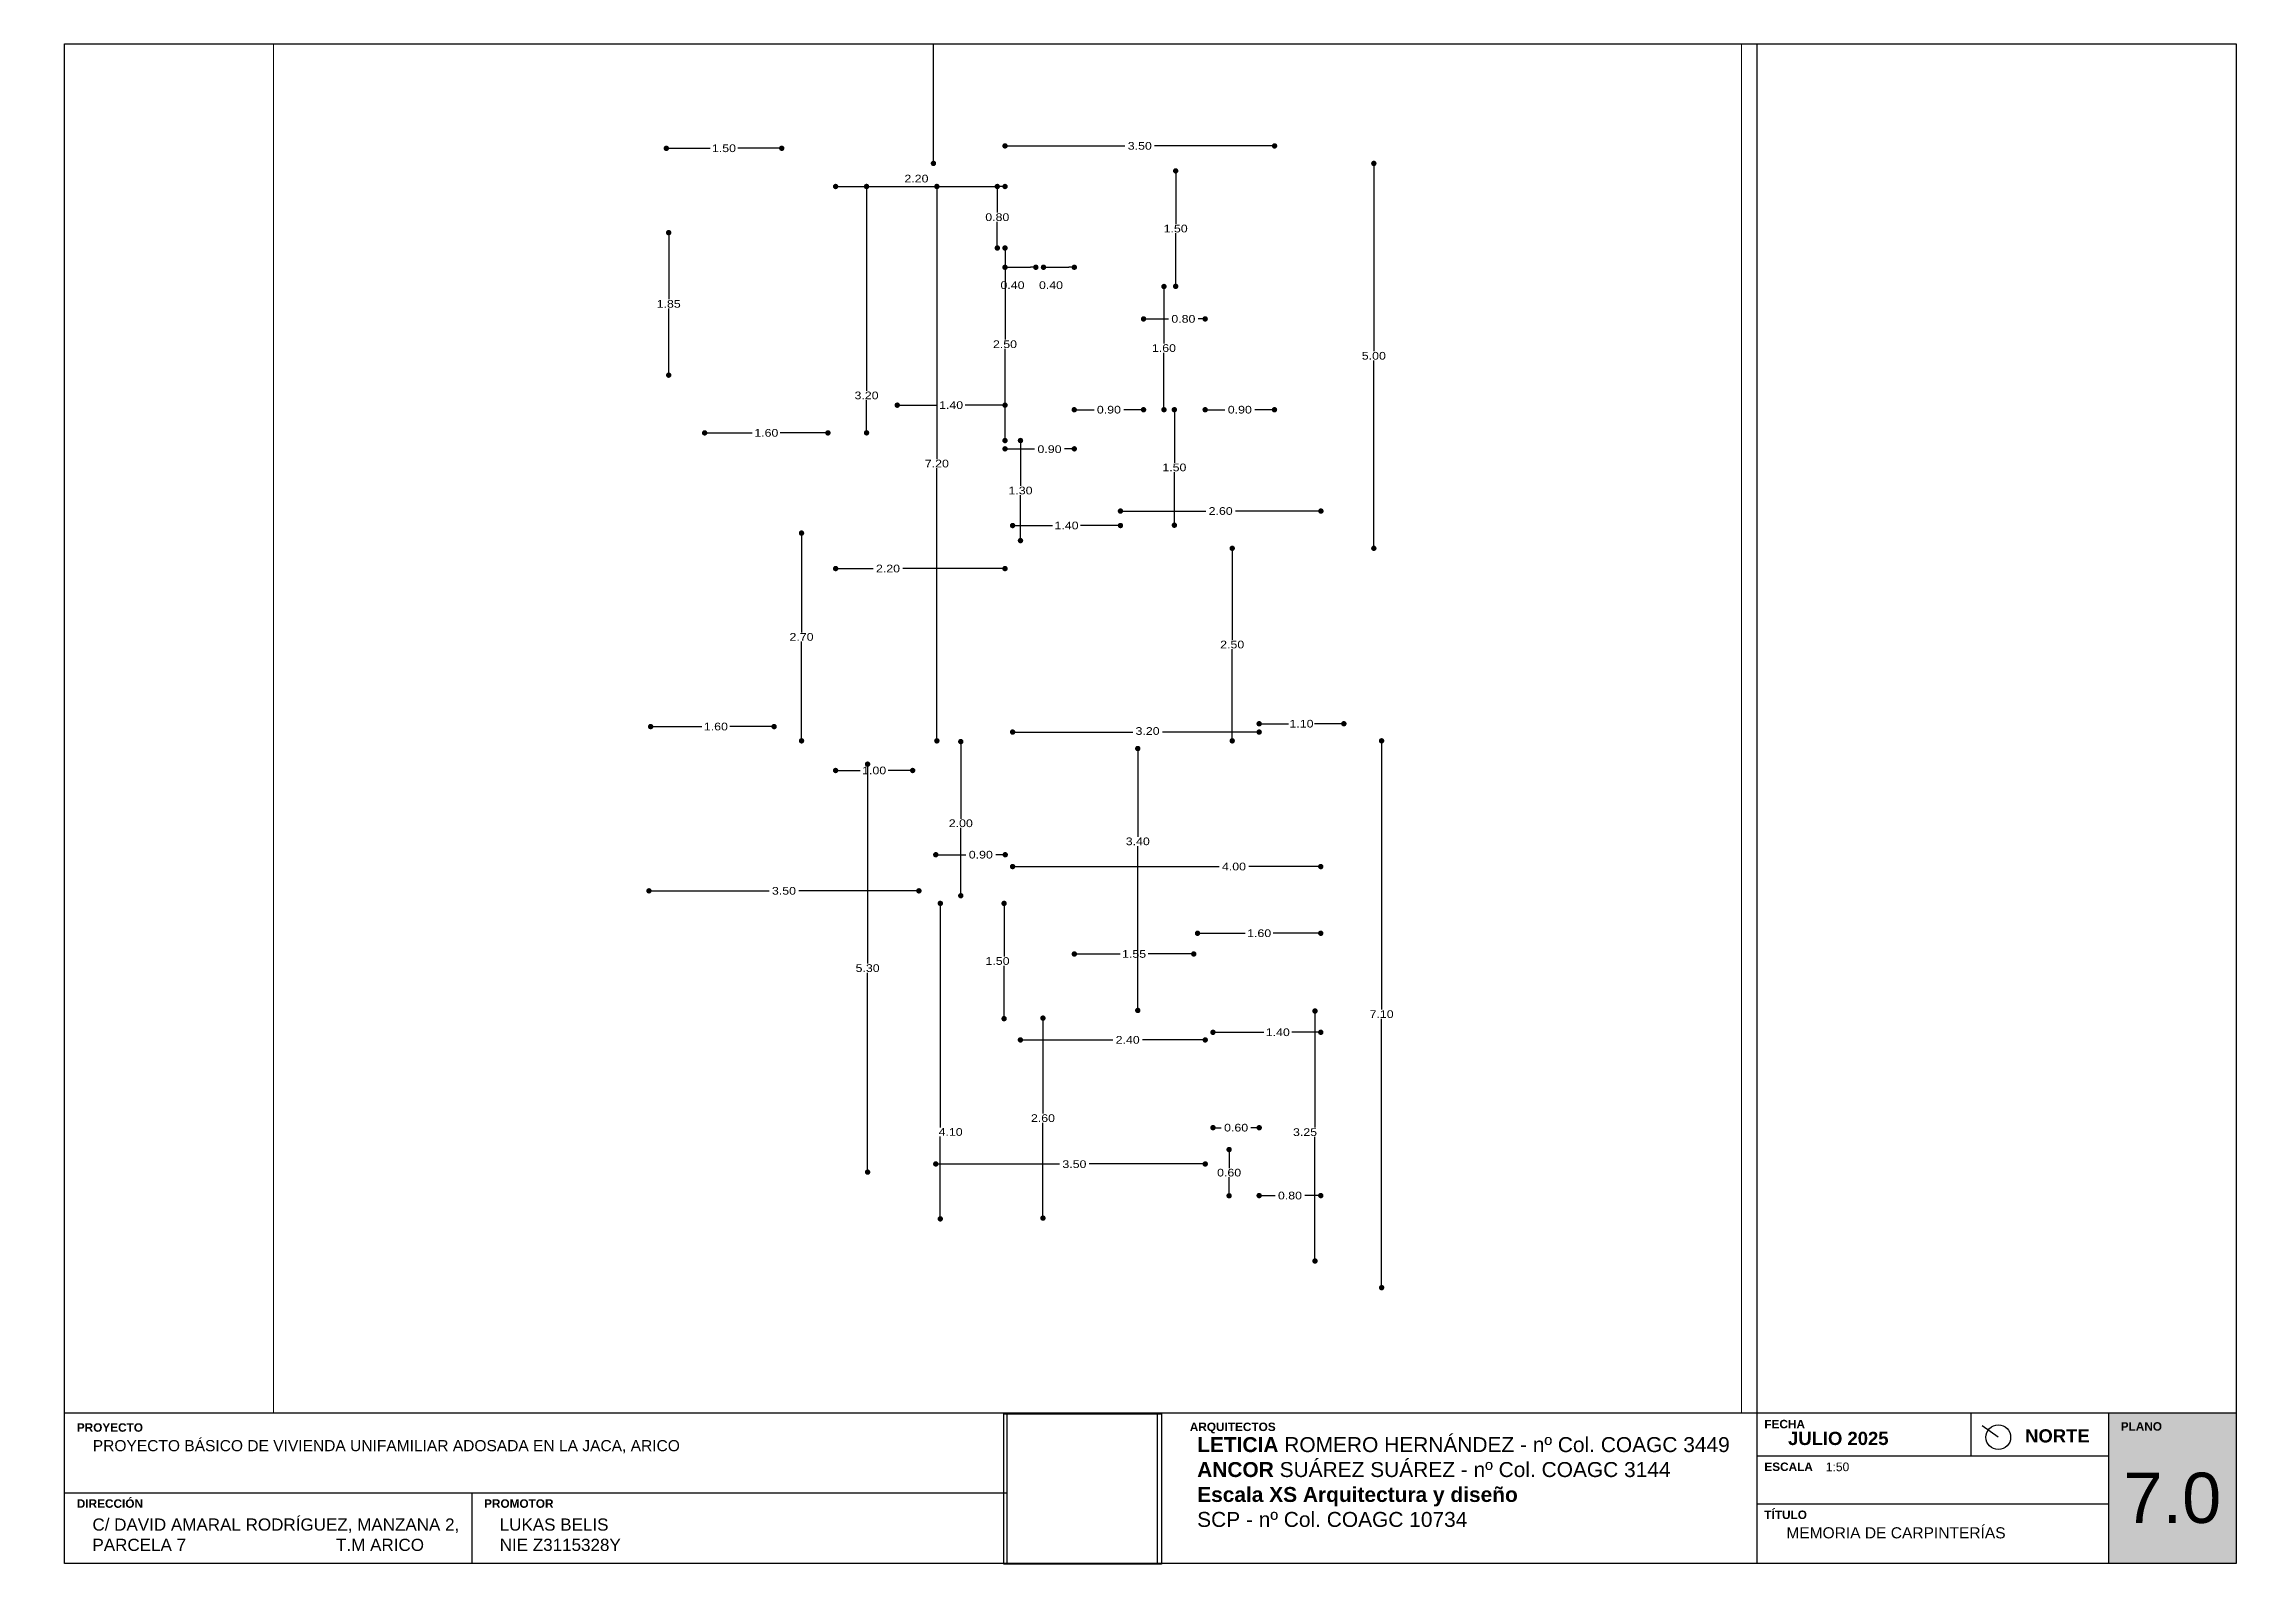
# Paper-space layout 'MC1' of a CAD drawing. Header units: metres, sheet in millimetres. Extents: x 0 to 414, y 1 to 291.
# The model-space entities are those that its viewports show. They can reach past a viewport. Long polylines and large blocks are cut down to what shows.
import ezdxf
from ezdxf.enums import TextEntityAlignment as Align

# ---------------------------------------------------------------- set-up
doc = ezdxf.new("R2010")
doc.units = ezdxf.units.M
doc.linetypes.add('CONTINUA', pattern=[0])
for name, color, linetype in [('01Cotas 1', 220, 'Continuous'), ('01Texto 1', 220, 'Continuous'), ('04Presentacion', 7, 'Continuous'), ('04Ventana Presentación', 250, 'Continuous')]:
    doc.layers.add(name, color=color, linetype=linetype)
for name, color, linetype, true_color in [('04Ventanas presentación', 7, 'Continuous', 0xffffff), ('PDF2_Rellenos sólidos', 7, 'Continuous', 0xffffff), ('PDF_Rellenos sólidos', 7, 'Continuous', 0xffffff)]:
    doc.layers.add(name, color=color, linetype=linetype, true_color=true_color)
doc.styles.add('ARIAL', font='arial.ttf')
doc.styles.add('BankGothic', font='bgothl.ttf')
doc.styles.add('FUTURA', font='', dxfattribs={"width": 1.2})
doc.styles.get('FUTURA').set_extended_font_data('Futura Bk BT')
doc.dimstyles.new('50', dxfattribs={"dimscale": 0, "dimtxt": 0.1, "dimasz": 0.07, "dimexe": 0.2, "dimexo": 0.2, "dimgap": 0.01, "dimtad": 0, "dimtih": 1, "dimtoh": 1, "dimzin": 0, "dimdsep": 46, "dimtxsty": 'FUTURA', "dimblk": 'DOT', "dimcen": 0.1, "dimse1": 1, "dimse2": 1, "dimazin": 0, "dimtfac": 1, "dimtmove": 2, "dimatfit": 2, "dimldrblk": 'DOT', "dimfxl": 1, "dimtolj": 1, "dimarcsym": 0})
picture_1 = doc.add_image_def('image1.png', size_in_pixel=(401, 382))

psp = doc.layouts.new('MC1')

msp = doc.modelspace()

# ---------------------------------------------------------------- blocks, each defined once
blk = doc.blocks.new('_caratula hostel')
at = {"layer": '04Presentacion', "ltscale": 0.1}
h = blk.add_hatch(color=252, dxfattribs=at)
h.dxf.hatch_style = 1
h.paths.add_polyline_path([(414.17, 32.6), (390.08, 32.6), (390.08, 4.21), (414.17, 4.21)])
for p, q in [((182.17, 4.21), (182.17, 32.6)), ((210.56, 4.21), (210.56, 32.6)), ((323.76, 4.21), (323.76, 32.6)), ((414.17, 27.15), (414.17, 27.15)), ((323.76, 15.47), (390.08, 15.47))]:
    blk.add_line(p, q, dxfattribs=at)
at = {"layer": '04Presentacion', "linetype": 'Continuous'}
blk.add_lwpolyline([(4.2, 4.21), (4.2, 291.17), (414.17, 291.17), (414.17, 4.21)], close=True, dxfattribs=at)
at = {"layer": '04Presentacion', "ltscale": 0.1}
for points in [[(414.17, 32.6), (4.2, 32.6)], [(364.07, 32.6), (364.07, 24.54)], [(390.08, 32.6), (390.08, 4.21)], [(323.76, 24.54), (390.08, 24.54)], [(4.2, 17.59), (182.17, 17.59)], [(81.09, 17.59), (81.09, 4.21)]]:
    blk.add_lwpolyline(points, dxfattribs=at)
at = {"layer": '04Presentacion', "attachment_point": 1, "style": 'BankGothic'}
for s, insert, char_height, width in [('{\\fArial|b1|i0|c0|p34;\\C8;PROYECTO}', (6.5, 30.7), 1.5945, 92.2528), ('{\\fArial|b1|i0|c0|p34;\\C8;ARQUITECTOS}', (216.63, 30.83), 1.5945, 92.2528), ('{\\fArial|b1|i0|c0|p34;\\C8;FECHA}', (325.1, 31.35), 1.5945, 92.2528), ('{\\fArial|b1|i0|c0|p34;JULIO 2025}', (329.58, 29.09), 2.4914, 155.1989), ('{\\fArial|b1|i0|c0|p34;NORTE}', (374.33, 29.57), 2.4914, 155.1989), ('{\\fArial|b1|i0|c0|p34;\\C8;PLANO}', (392.38, 30.91), 1.5945, 92.2528), ('{\\fArial|b0|i0|c0|p34;PROYECTO BÁSICO DE VIVIENDA UNIFAMILIAR ADOSADA EN LA JACA, ARICO}', (9.52, 27.53), 2.1, 171.1158), ('{\\fArial|b1|i0|c0|p34;LETICIA\\fArial|b0|i0|c0|p34; ROMERO HERNÁNDEZ - nº Col. COAGC 3449\\fArial|b1|i0|c0|p34;\\PANCOR\\fArial|b0|i0|c0|p34; SUÁREZ SUÁREZ - nº Col. COAGC 3144\\P\\fArial|b1|i0|c0|p34;Escala XS Arquitectura y diseño\\fArial|b0|i0|c0|p34; \\PSCP - nº Col. COAGC 10734}', (218.02, 28.09), 2.82508, 102.7774), ('{\\fArial|b1|i0|c0|p34;\\C8;ESCALA}', (325.1, 23.29), 1.5945, 92.2528), ('{\\fArial|b1|i0|c0|p34;\\C8;DIRECCIÓN}', (6.5, 16.34), 1.5945, 92.2528), ('{\\fArial|b0|i0|c0|p34;C/ DAVID AMARAL RODRÍGUEZ, MANZANA 2, PARCELA 7^I^I^I^IT.M ARICO}', (9.45, 12.73), 2.3, 72.0333), ('{\\fArial|b1|i0|c0|p34;\\C8;PROMOTOR}', (83.39, 16.34), 1.5945, 92.2528), ('{\\fArial|b0|i0|c0|p34;LUKAS BELIS\\PNIE Z3115328Y}', (86.34, 12.73), 2.3, 72.0333), ('{\\fArial|b1|i0|c0|p34;\\C8;TÍTULO}', (325.1, 14.22), 1.5945, 92.2528)]:
    blk.add_mtext(s, dxfattribs=dict(at, insert=insert, char_height=char_height, width=width))
at = {"layer": '04Presentacion', "color": 252, "true_color": 0x939598, "style": 'ARIAL'}
blk.add_attdef('ESCALA', (336.7, 21.66), '', height=1.63, dxfattribs=at)
at = {"layer": '04Presentacion', "style": 'ARIAL'}
blk.add_attdef('LAMINA', text='', height=9.5, dxfattribs=at).set_placement((402.13, 11.88), align=Align.CENTER)
for tag, p in [('PLANTA', (329.25, 8.97)), ('PLANO', (329.27, 5.73))]:
    blk.add_attdef(tag, p, '', height=2.1, dxfattribs=at)
at = {"layer": '04Presentacion', "color": 7, "true_color": 0xffffff}
image = blk.add_image(picture_1, insert=(181.49, 4.09), size_in_units=(29.8, 28.39), dxfattribs=at)
image.dxf.flags = 7
blk = doc.blocks.new('_DOT')
at = {"color": 0, "linetype": 'ByBlock'}
blk.add_line((-0.5, 0), (-1, 0), dxfattribs=at)
at = {"color": 0, "linetype": 'ByBlock', "const_width": 0.5}
blk.add_lwpolyline([(-0.25, 0, 1), (0.25, 0, 1)], format="xyb", close=True, dxfattribs=at)
blk = doc.blocks.new('*D419')
at = {"layer": '01Cotas 1', "color": 0, "lineweight": -2, "transparency": 16777216}
for p, q in [((67.422, 56.545), (67.971, 56.545)), ((68.883, 56.545), (68.334, 56.545))]:
    blk.add_line(p, q, dxfattribs=at)
at = {"layer": 'DEFPOINTS', "color": 0, "transparency": 16777216}
for p in [(67.352, 56.545), (67.352, 56.324), (68.953, 56.146)]:
    blk.add_point(p, dxfattribs=at)
at = {"layer": '01Cotas 1', "color": 0, "lineweight": -2, "transparency": 16777216, "xscale": 0.07, "yscale": 0.07, "zscale": 0.07, "rotation": 180}
blk.add_blockref('_DOT', (67.352, 56.545), dxfattribs=at)
at = {"layer": '01Cotas 1', "color": 0, "lineweight": -2, "transparency": 16777216, "xscale": 0.07, "yscale": 0.07, "zscale": 0.07}
blk.add_blockref('_DOT', (68.953, 56.545), dxfattribs=at)
at = {"layer": '01Cotas 1', "color": 0, "transparency": 16777216, "insert": (68.153, 56.545), "char_height": 0.1, "attachment_point": 5, "style": 'FUTURA'}
blk.add_mtext('\\A1;1.60', dxfattribs=at)
blk = doc.blocks.new('*D420')
at = {"layer": '01Cotas 1', "color": 0, "lineweight": -2, "transparency": 16777216}
for p, q in [((71.421, 55.342), (71.87, 55.342)), ((72.681, 55.342), (72.232, 55.342))]:
    blk.add_line(p, q, dxfattribs=at)
at = {"layer": 'DEFPOINTS', "color": 0, "transparency": 16777216}
for p in [(72.751, 55.342), (71.351, 55.146), (72.751, 55.146)]:
    blk.add_point(p, dxfattribs=at)
at = {"layer": '01Cotas 1', "color": 0, "lineweight": -2, "transparency": 16777216, "xscale": 0.07, "yscale": 0.07, "zscale": 0.07, "rotation": 180}
blk.add_blockref('_DOT', (71.351, 55.342), dxfattribs=at)
at = {"layer": '01Cotas 1', "color": 0, "lineweight": -2, "transparency": 16777216, "xscale": 0.07, "yscale": 0.07, "zscale": 0.07}
blk.add_blockref('_DOT', (72.751, 55.342), dxfattribs=at)
at = {"layer": '01Cotas 1', "color": 0, "transparency": 16777216, "insert": (72.051, 55.342), "char_height": 0.1, "attachment_point": 5, "style": 'FUTURA'}
blk.add_mtext('\\A1;1.40', dxfattribs=at)
blk = doc.blocks.new('*D421')
at = {"layer": '01Cotas 1', "color": 0, "lineweight": -2, "transparency": 16777216}
for p, q in [((72.821, 55.53), (73.86, 55.53)), ((75.284, 55.53), (74.245, 55.53))]:
    blk.add_line(p, q, dxfattribs=at)
at = {"layer": 'DEFPOINTS', "color": 0, "transparency": 16777216}
for p in [(72.751, 55.53), (75.354, 55.346), (72.751, 55.146)]:
    blk.add_point(p, dxfattribs=at)
at = {"layer": '01Cotas 1', "color": 0, "lineweight": -2, "transparency": 16777216, "xscale": 0.07, "yscale": 0.07, "zscale": 0.07, "rotation": 180}
blk.add_blockref('_DOT', (72.751, 55.53), dxfattribs=at)
at = {"layer": '01Cotas 1', "color": 0, "lineweight": -2, "transparency": 16777216, "xscale": 0.07, "yscale": 0.07, "zscale": 0.07}
blk.add_blockref('_DOT', (75.354, 55.53), dxfattribs=at)
at = {"layer": '01Cotas 1', "color": 0, "transparency": 16777216, "insert": (74.052, 55.53), "char_height": 0.1, "attachment_point": 5, "style": 'FUTURA'}
blk.add_mtext('\\A1;2.60', dxfattribs=at)
blk = doc.blocks.new('*D422')
at = {"layer": '01Cotas 1', "color": 0, "lineweight": -2, "transparency": 16777216}
for p, q in [((71.322, 60.272), (72.809, 60.272)), ((74.682, 60.272), (73.195, 60.272))]:
    blk.add_line(p, q, dxfattribs=at)
at = {"layer": 'DEFPOINTS', "color": 0, "transparency": 16777216}
for p in [(74.752, 60.272), (71.252, 60.045), (74.752, 60.046)]:
    blk.add_point(p, dxfattribs=at)
at = {"layer": '01Cotas 1', "color": 0, "lineweight": -2, "transparency": 16777216, "xscale": 0.07, "yscale": 0.07, "zscale": 0.07, "rotation": 180}
blk.add_blockref('_DOT', (71.252, 60.272), dxfattribs=at)
at = {"layer": '01Cotas 1', "color": 0, "lineweight": -2, "transparency": 16777216, "xscale": 0.07, "yscale": 0.07, "zscale": 0.07}
blk.add_blockref('_DOT', (74.752, 60.272), dxfattribs=at)
at = {"layer": '01Cotas 1', "color": 0, "transparency": 16777216, "insert": (73.002, 60.272), "char_height": 0.1, "attachment_point": 5, "style": 'FUTURA'}
blk.add_mtext('\\A1;3.50', dxfattribs=at)
blk = doc.blocks.new('*D423')
at = {"layer": '01Cotas 1', "color": 0, "lineweight": -2, "transparency": 16777216}
blk.add_line((69.123, 59.745), (71.182, 59.745), dxfattribs=at)
at = {"layer": 'DEFPOINTS', "color": 0, "transparency": 16777216}
for p in [(69.053, 59.745), (71.252, 59.745), (71.252, 59.745)]:
    blk.add_point(p, dxfattribs=at)
at = {"layer": '01Cotas 1', "color": 0, "lineweight": -2, "transparency": 16777216, "xscale": 0.07, "yscale": 0.07, "zscale": 0.07, "rotation": 180}
blk.add_blockref('_DOT', (69.053, 59.745), dxfattribs=at)
at = {"layer": '01Cotas 1', "color": 0, "lineweight": -2, "transparency": 16777216, "xscale": 0.07, "yscale": 0.07, "zscale": 0.07}
blk.add_blockref('_DOT', (71.252, 59.745), dxfattribs=at)
at = {"layer": '01Cotas 1', "color": 0, "transparency": 16777216, "insert": (70.102, 59.847), "char_height": 0.1, "attachment_point": 5, "style": 'FUTURA'}
blk.add_mtext('\\A1;2.20', dxfattribs=at)
blk = doc.blocks.new('*D424')
at = {"layer": '01Cotas 1', "color": 0, "lineweight": -2, "transparency": 16777216}
for p, q in [((66.924, 60.241), (67.422, 60.241)), ((68.283, 60.241), (67.785, 60.241))]:
    blk.add_line(p, q, dxfattribs=at)
at = {"layer": 'DEFPOINTS', "color": 0, "transparency": 16777216}
for p in [(68.353, 60.241), (68.353, 60.138), (66.854, 60.046)]:
    blk.add_point(p, dxfattribs=at)
at = {"layer": '01Cotas 1', "color": 0, "lineweight": -2, "transparency": 16777216, "xscale": 0.07, "yscale": 0.07, "zscale": 0.07, "rotation": 180}
blk.add_blockref('_DOT', (66.854, 60.241), dxfattribs=at)
at = {"layer": '01Cotas 1', "color": 0, "lineweight": -2, "transparency": 16777216, "xscale": 0.07, "yscale": 0.07, "zscale": 0.07}
blk.add_blockref('_DOT', (68.353, 60.241), dxfattribs=at)
at = {"layer": '01Cotas 1', "color": 0, "transparency": 16777216, "insert": (67.603, 60.241), "char_height": 0.1, "attachment_point": 5, "style": 'FUTURA'}
blk.add_mtext('\\A1;1.50', dxfattribs=at)
blk = doc.blocks.new('*D425')
at = {"layer": '01Cotas 1', "color": 0, "lineweight": -2, "transparency": 16777216}
for p, q in [((73.921, 56.846), (74.108, 56.846)), ((74.681, 56.846), (74.494, 56.846))]:
    blk.add_line(p, q, dxfattribs=at)
at = {"layer": 'DEFPOINTS', "color": 0, "transparency": 16777216}
for p in [(73.851, 56.846), (74.751, 56.846), (74.751, 56.741)]:
    blk.add_point(p, dxfattribs=at)
at = {"layer": '01Cotas 1', "color": 0, "lineweight": -2, "transparency": 16777216, "xscale": 0.07, "yscale": 0.07, "zscale": 0.07, "rotation": 180}
blk.add_blockref('_DOT', (73.851, 56.846), dxfattribs=at)
at = {"layer": '01Cotas 1', "color": 0, "lineweight": -2, "transparency": 16777216, "xscale": 0.07, "yscale": 0.07, "zscale": 0.07}
blk.add_blockref('_DOT', (74.751, 56.846), dxfattribs=at)
at = {"layer": '01Cotas 1', "color": 0, "transparency": 16777216, "insert": (74.301, 56.846), "char_height": 0.1, "attachment_point": 5, "style": 'FUTURA'}
blk.add_mtext('\\A1;0.90', dxfattribs=at)
blk = doc.blocks.new('*D426')
at = {"layer": '01Cotas 1', "color": 0, "lineweight": -2, "transparency": 16777216}
for p, q in [((71.453, 56.376), (71.453, 55.856)), ((71.453, 55.216), (71.453, 55.736))]:
    blk.add_line(p, q, dxfattribs=at)
at = {"layer": 'DEFPOINTS', "color": 0, "transparency": 16777216}
for p in [(71.552, 56.446), (71.453, 55.146), (71.453, 55.146)]:
    blk.add_point(p, dxfattribs=at)
at = {"layer": '01Cotas 1', "color": 0, "lineweight": -2, "transparency": 16777216, "xscale": 0.07, "yscale": 0.07, "zscale": 0.07}
for p, rotation in [((71.453, 56.446), 90), ((71.453, 55.146), 270)]:
    blk.add_blockref('_DOT', p, dxfattribs=dict(at, rotation=rotation))
at = {"layer": '01Cotas 1', "color": 0, "transparency": 16777216, "insert": (71.453, 55.796), "char_height": 0.1, "attachment_point": 5, "style": 'FUTURA'}
blk.add_mtext('\\A1;1.30', dxfattribs=at)
blk = doc.blocks.new('*D427')
at = {"layer": '01Cotas 1', "color": 0, "lineweight": -2, "transparency": 16777216}
for p, q in [((71.252, 58.876), (71.252, 57.756)), ((71.252, 56.516), (71.252, 57.636))]:
    blk.add_line(p, q, dxfattribs=at)
at = {"layer": 'DEFPOINTS', "color": 0, "transparency": 16777216}
for p in [(71.252, 58.946), (71.252, 56.446), (71.252, 56.446)]:
    blk.add_point(p, dxfattribs=at)
at = {"layer": '01Cotas 1', "color": 0, "lineweight": -2, "transparency": 16777216, "xscale": 0.07, "yscale": 0.07, "zscale": 0.07}
for p, rotation in [((71.252, 58.946), 90), ((71.252, 56.446), 270)]:
    blk.add_blockref('_DOT', p, dxfattribs=dict(at, rotation=rotation))
at = {"layer": '01Cotas 1', "color": 0, "transparency": 16777216, "insert": (71.252, 57.696), "char_height": 0.1, "attachment_point": 5, "style": 'FUTURA'}
blk.add_mtext('\\A1;2.50', dxfattribs=at)
blk = doc.blocks.new('*D428')
at = {"layer": '01Cotas 1', "color": 0, "lineweight": -2, "transparency": 16777216}
for p, q in [((71.152, 59.675), (71.152, 59.406)), ((71.152, 59.016), (71.152, 59.286))]:
    blk.add_line(p, q, dxfattribs=at)
at = {"layer": 'DEFPOINTS', "color": 0, "transparency": 16777216}
for p in [(71.152, 59.745), (71.152, 58.946), (71.258, 58.946)]:
    blk.add_point(p, dxfattribs=at)
at = {"layer": '01Cotas 1', "color": 0, "lineweight": -2, "transparency": 16777216, "xscale": 0.07, "yscale": 0.07, "zscale": 0.07}
for p, rotation in [((71.152, 59.745), 90), ((71.152, 58.946), 270)]:
    blk.add_blockref('_DOT', p, dxfattribs=dict(at, rotation=rotation))
at = {"layer": '01Cotas 1', "color": 0, "transparency": 16777216, "insert": (71.152, 59.346), "char_height": 0.1, "attachment_point": 5, "style": 'FUTURA'}
blk.add_mtext('\\A1;0.80', dxfattribs=at)
blk = doc.blocks.new('*D429')
at = {"layer": '01Cotas 1', "color": 0, "lineweight": -2, "transparency": 16777216}
for p, q in [((71.322, 56.338), (71.637, 56.338)), ((72.082, 56.338), (72.023, 56.338))]:
    blk.add_line(p, q, dxfattribs=at)
at = {"layer": 'DEFPOINTS', "color": 0, "transparency": 16777216}
for p in [(71.252, 56.546), (72.152, 56.546), (72.152, 56.338)]:
    blk.add_point(p, dxfattribs=at)
at = {"layer": '01Cotas 1', "color": 0, "lineweight": -2, "transparency": 16777216, "xscale": 0.07, "yscale": 0.07, "zscale": 0.07, "rotation": 180}
blk.add_blockref('_DOT', (71.252, 56.338), dxfattribs=at)
at = {"layer": '01Cotas 1', "color": 0, "lineweight": -2, "transparency": 16777216, "xscale": 0.07, "yscale": 0.07, "zscale": 0.07}
blk.add_blockref('_DOT', (72.152, 56.338), dxfattribs=at)
at = {"layer": '01Cotas 1', "color": 0, "transparency": 16777216, "insert": (71.83, 56.333), "char_height": 0.1, "attachment_point": 5, "style": 'FUTURA'}
blk.add_mtext('\\A1;0.90', dxfattribs=at)
blk = doc.blocks.new('*D430')
at = {"layer": '01Cotas 1', "color": 0, "lineweight": -2, "transparency": 16777216}
for p, q in [((73.316, 58.376), (73.316, 57.706)), ((73.316, 56.916), (73.316, 57.586))]:
    blk.add_line(p, q, dxfattribs=at)
at = {"layer": 'DEFPOINTS', "color": 0, "transparency": 16777216}
for p in [(73.316, 58.446), (73.466, 58.446), (73.451, 56.846)]:
    blk.add_point(p, dxfattribs=at)
at = {"layer": '01Cotas 1', "color": 0, "lineweight": -2, "transparency": 16777216, "xscale": 0.07, "yscale": 0.07, "zscale": 0.07}
for p, rotation in [((73.316, 58.446), 90), ((73.316, 56.846), 270)]:
    blk.add_blockref('_DOT', p, dxfattribs=dict(at, rotation=rotation))
at = {"layer": '01Cotas 1', "color": 0, "transparency": 16777216, "insert": (73.316, 57.646), "char_height": 0.1, "attachment_point": 5, "style": 'FUTURA'}
blk.add_mtext('\\A1;1.60', dxfattribs=at)
blk = doc.blocks.new('*D431')
at = {"layer": '01Cotas 1', "color": 0, "lineweight": -2, "transparency": 16777216}
for p, q in [((73.121, 58.025), (73.375, 58.025)), ((73.781, 58.025), (73.761, 58.025))]:
    blk.add_line(p, q, dxfattribs=at)
at = {"layer": 'DEFPOINTS', "color": 0, "transparency": 16777216}
for p in [(73.051, 58.446), (73.851, 58.446), (73.851, 58.025)]:
    blk.add_point(p, dxfattribs=at)
at = {"layer": '01Cotas 1', "color": 0, "lineweight": -2, "transparency": 16777216, "xscale": 0.07, "yscale": 0.07, "zscale": 0.07, "rotation": 180}
blk.add_blockref('_DOT', (73.051, 58.025), dxfattribs=at)
at = {"layer": '01Cotas 1', "color": 0, "lineweight": -2, "transparency": 16777216, "xscale": 0.07, "yscale": 0.07, "zscale": 0.07}
blk.add_blockref('_DOT', (73.851, 58.025), dxfattribs=at)
at = {"layer": '01Cotas 1', "color": 0, "transparency": 16777216, "insert": (73.568, 58.025), "char_height": 0.1, "attachment_point": 5, "style": 'FUTURA'}
blk.add_mtext('\\A1;0.80', dxfattribs=at)
blk = doc.blocks.new('*D432')
at = {"layer": '01Cotas 1', "color": 0, "lineweight": -2, "transparency": 16777216}
blk.add_line((71.322, 58.696), (71.582, 58.696), dxfattribs=at)
at = {"layer": 'DEFPOINTS', "color": 0, "transparency": 16777216}
for p in [(71.252, 58.846), (71.652, 58.846), (71.652, 58.696)]:
    blk.add_point(p, dxfattribs=at)
at = {"layer": '01Cotas 1', "color": 0, "lineweight": -2, "transparency": 16777216, "xscale": 0.07, "yscale": 0.07, "zscale": 0.07, "rotation": 180}
blk.add_blockref('_DOT', (71.252, 58.696), dxfattribs=at)
at = {"layer": '01Cotas 1', "color": 0, "lineweight": -2, "transparency": 16777216, "xscale": 0.07, "yscale": 0.07, "zscale": 0.07}
blk.add_blockref('_DOT', (71.652, 58.696), dxfattribs=at)
at = {"layer": '01Cotas 1', "color": 0, "transparency": 16777216, "insert": (71.349, 58.463), "char_height": 0.1, "attachment_point": 5, "style": 'FUTURA'}
blk.add_mtext('\\A1;0.40', dxfattribs=at)
blk = doc.blocks.new('*D433')
at = {"layer": '01Cotas 1', "color": 0, "lineweight": -2, "transparency": 16777216}
for p, q in [((69.923, 56.905), (70.371, 56.905)), ((71.182, 56.905), (70.734, 56.905))]:
    blk.add_line(p, q, dxfattribs=at)
at = {"layer": 'DEFPOINTS', "color": 0, "transparency": 16777216}
for p in [(69.853, 58.145), (71.252, 58.145), (71.252, 56.905)]:
    blk.add_point(p, dxfattribs=at)
at = {"layer": '01Cotas 1', "color": 0, "lineweight": -2, "transparency": 16777216, "xscale": 0.07, "yscale": 0.07, "zscale": 0.07, "rotation": 180}
blk.add_blockref('_DOT', (69.853, 56.905), dxfattribs=at)
at = {"layer": '01Cotas 1', "color": 0, "lineweight": -2, "transparency": 16777216, "xscale": 0.07, "yscale": 0.07, "zscale": 0.07}
blk.add_blockref('_DOT', (71.252, 56.905), dxfattribs=at)
at = {"layer": '01Cotas 1', "color": 0, "transparency": 16777216, "insert": (70.552, 56.905), "char_height": 0.1, "attachment_point": 5, "style": 'FUTURA'}
blk.add_mtext('\\A1;1.40', dxfattribs=at)
blk = doc.blocks.new('*D434')
at = {"layer": '01Cotas 1', "color": 0, "lineweight": -2, "transparency": 16777216}
for p, q in [((73.468, 59.878), (73.468, 59.258)), ((73.468, 58.519), (73.468, 59.138))]:
    blk.add_line(p, q, dxfattribs=at)
at = {"layer": 'DEFPOINTS', "color": 0, "transparency": 16777216}
for p in [(73.462, 59.948), (73.468, 59.948), (73.462, 58.449)]:
    blk.add_point(p, dxfattribs=at)
at = {"layer": '01Cotas 1', "color": 0, "lineweight": -2, "transparency": 16777216, "xscale": 0.07, "yscale": 0.07, "zscale": 0.07}
for p, rotation in [((73.468, 59.948), 90), ((73.468, 58.449), 270)]:
    blk.add_blockref('_DOT', p, dxfattribs=dict(at, rotation=rotation))
at = {"layer": '01Cotas 1', "color": 0, "transparency": 16777216, "insert": (73.468, 59.198), "char_height": 0.1, "attachment_point": 5, "style": 'FUTURA'}
blk.add_mtext('\\A1;1.50', dxfattribs=at)
blk = doc.blocks.new('*D435')
at = {"layer": '01Cotas 1', "color": 0, "lineweight": -2, "transparency": 16777216}
for p, q in [((73.451, 56.776), (73.451, 56.156)), ((73.451, 55.416), (73.451, 56.036))]:
    blk.add_line(p, q, dxfattribs=at)
at = {"layer": 'DEFPOINTS', "color": 0, "transparency": 16777216}
for p in [(73.451, 56.846), (73.451, 55.346), (73.451, 55.346)]:
    blk.add_point(p, dxfattribs=at)
at = {"layer": '01Cotas 1', "color": 0, "lineweight": -2, "transparency": 16777216, "xscale": 0.07, "yscale": 0.07, "zscale": 0.07}
for p, rotation in [((73.451, 56.846), 90), ((73.451, 55.346), 270)]:
    blk.add_blockref('_DOT', p, dxfattribs=dict(at, rotation=rotation))
at = {"layer": '01Cotas 1', "color": 0, "transparency": 16777216, "insert": (73.451, 56.096), "char_height": 0.1, "attachment_point": 5, "style": 'FUTURA'}
blk.add_mtext('\\A1;1.50', dxfattribs=at)
blk = doc.blocks.new('*D436')
at = {"layer": '01Cotas 1', "color": 0, "lineweight": -2, "transparency": 16777216}
for p, q in [((69.123, 54.783), (69.54, 54.783)), ((71.182, 54.783), (69.925, 54.783))]:
    blk.add_line(p, q, dxfattribs=at)
at = {"layer": 'DEFPOINTS', "color": 0, "transparency": 16777216}
for p in [(69.053, 54.695), (71.252, 54.783), (71.252, 54.695)]:
    blk.add_point(p, dxfattribs=at)
at = {"layer": '01Cotas 1', "color": 0, "lineweight": -2, "transparency": 16777216, "xscale": 0.07, "yscale": 0.07, "zscale": 0.07, "rotation": 180}
blk.add_blockref('_DOT', (69.053, 54.783), dxfattribs=at)
at = {"layer": '01Cotas 1', "color": 0, "lineweight": -2, "transparency": 16777216, "xscale": 0.07, "yscale": 0.07, "zscale": 0.07}
blk.add_blockref('_DOT', (71.252, 54.783), dxfattribs=at)
at = {"layer": '01Cotas 1', "color": 0, "transparency": 16777216, "insert": (69.733, 54.783), "char_height": 0.1, "attachment_point": 5, "style": 'FUTURA'}
blk.add_mtext('\\A1;2.20', dxfattribs=at)
blk = doc.blocks.new('*D437')
at = {"layer": '01Cotas 1', "color": 0, "lineweight": -2, "transparency": 16777216}
for p, q in [((69.454, 59.675), (69.454, 57.091)), ((69.454, 56.616), (69.454, 56.971))]:
    blk.add_line(p, q, dxfattribs=at)
at = {"layer": 'DEFPOINTS', "color": 0, "transparency": 16777216}
for p in [(69.053, 59.745), (69.053, 56.546), (69.454, 56.546)]:
    blk.add_point(p, dxfattribs=at)
at = {"layer": '01Cotas 1', "color": 0, "lineweight": -2, "transparency": 16777216, "xscale": 0.07, "yscale": 0.07, "zscale": 0.07}
for p, rotation in [((69.454, 59.745), 90), ((69.454, 56.546), 270)]:
    blk.add_blockref('_DOT', p, dxfattribs=dict(at, rotation=rotation))
at = {"layer": '01Cotas 1', "color": 0, "transparency": 16777216, "insert": (69.454, 57.031), "char_height": 0.1, "attachment_point": 5, "style": 'FUTURA'}
blk.add_mtext('\\A1;3.20', dxfattribs=at)
blk = doc.blocks.new('*D438')
at = {"layer": '01Cotas 1', "color": 0, "lineweight": -2, "transparency": 16777216}
blk.add_line((71.822, 58.696), (72.082, 58.696), dxfattribs=at)
at = {"layer": 'DEFPOINTS', "color": 0, "transparency": 16777216}
for p in [(71.752, 58.846), (72.152, 58.846), (72.152, 58.696)]:
    blk.add_point(p, dxfattribs=at)
at = {"layer": '01Cotas 1', "color": 0, "lineweight": -2, "transparency": 16777216, "xscale": 0.07, "yscale": 0.07, "zscale": 0.07, "rotation": 180}
blk.add_blockref('_DOT', (71.752, 58.696), dxfattribs=at)
at = {"layer": '01Cotas 1', "color": 0, "lineweight": -2, "transparency": 16777216, "xscale": 0.07, "yscale": 0.07, "zscale": 0.07}
blk.add_blockref('_DOT', (72.152, 58.696), dxfattribs=at)
at = {"layer": '01Cotas 1', "color": 0, "transparency": 16777216, "insert": (71.849, 58.463), "char_height": 0.1, "attachment_point": 5, "style": 'FUTURA'}
blk.add_mtext('\\A1;0.40', dxfattribs=at)
blk = doc.blocks.new('*D439')
at = {"layer": '01Cotas 1', "color": 0, "lineweight": -2, "transparency": 16777216}
for p, q in [((66.699, 50.598), (68.189, 50.598)), ((70.064, 50.598), (68.574, 50.598))]:
    blk.add_line(p, q, dxfattribs=at)
at = {"layer": 'DEFPOINTS', "color": 0, "transparency": 16777216}
for p in [(66.629, 50.598), (66.629, 50.598), (70.134, 50.604)]:
    blk.add_point(p, dxfattribs=at)
at = {"layer": '01Cotas 1', "color": 0, "lineweight": -2, "transparency": 16777216, "xscale": 0.07, "yscale": 0.07, "zscale": 0.07, "rotation": 180}
blk.add_blockref('_DOT', (66.629, 50.598), dxfattribs=at)
at = {"layer": '01Cotas 1', "color": 0, "lineweight": -2, "transparency": 16777216, "xscale": 0.07, "yscale": 0.07, "zscale": 0.07}
blk.add_blockref('_DOT', (70.134, 50.598), dxfattribs=at)
at = {"layer": '01Cotas 1', "color": 0, "transparency": 16777216, "insert": (68.382, 50.598), "char_height": 0.1, "attachment_point": 5, "style": 'FUTURA'}
blk.add_mtext('\\A1;3.50', dxfattribs=at)
blk = doc.blocks.new('*D440')
at = {"layer": '01Cotas 1', "color": 0, "lineweight": -2, "transparency": 16777216}
for p, q in [((76.142, 52.476), (76.142, 49.056)), ((76.142, 45.515), (76.142, 48.936))]:
    blk.add_line(p, q, dxfattribs=at)
at = {"layer": 'DEFPOINTS', "color": 0, "transparency": 16777216}
for p in [(75.202, 52.546), (75.652, 45.445), (76.142, 45.445)]:
    blk.add_point(p, dxfattribs=at)
at = {"layer": '01Cotas 1', "color": 0, "lineweight": -2, "transparency": 16777216, "xscale": 0.07, "yscale": 0.07, "zscale": 0.07}
for p, rotation in [((76.142, 52.546), 90), ((76.142, 45.445), 270)]:
    blk.add_blockref('_DOT', p, dxfattribs=dict(at, rotation=rotation))
at = {"layer": '01Cotas 1', "color": 0, "transparency": 16777216, "insert": (76.142, 48.996), "char_height": 0.1, "attachment_point": 5, "style": 'FUTURA'}
blk.add_mtext('\\A1;7.10', dxfattribs=at)
blk = doc.blocks.new('*D441')
at = {"layer": '01Cotas 1', "color": 0, "lineweight": -2, "transparency": 16777216}
for p, q in [((76.041, 59.975), (76.041, 57.606)), ((76.041, 55.116), (76.041, 57.486))]:
    blk.add_line(p, q, dxfattribs=at)
at = {"layer": 'DEFPOINTS', "color": 0, "transparency": 16777216}
for p in [(75.652, 60.045), (75.652, 55.046), (76.041, 55.046)]:
    blk.add_point(p, dxfattribs=at)
at = {"layer": '01Cotas 1', "color": 0, "lineweight": -2, "transparency": 16777216, "xscale": 0.07, "yscale": 0.07, "zscale": 0.07}
for p, rotation in [((76.041, 60.045), 90), ((76.041, 55.046), 270)]:
    blk.add_blockref('_DOT', p, dxfattribs=dict(at, rotation=rotation))
at = {"layer": '01Cotas 1', "color": 0, "transparency": 16777216, "insert": (76.041, 57.546), "char_height": 0.1, "attachment_point": 5, "style": 'FUTURA'}
blk.add_mtext('\\A1;5.00', dxfattribs=at)
blk = doc.blocks.new('*D442')
at = {"layer": '01Cotas 1', "color": 0, "lineweight": -2, "transparency": 16777216}
for p, q in [((72.976, 52.376), (72.976, 51.3)), ((72.976, 49.115), (72.976, 51.18))]:
    blk.add_line(p, q, dxfattribs=at)
at = {"layer": 'DEFPOINTS', "color": 0, "transparency": 16777216}
for p in [(72.634, 52.446), (72.731, 49.045), (72.976, 49.045)]:
    blk.add_point(p, dxfattribs=at)
at = {"layer": '01Cotas 1', "color": 0, "lineweight": -2, "transparency": 16777216, "xscale": 0.07, "yscale": 0.07, "zscale": 0.07}
for p, rotation in [((72.976, 52.446), 90), ((72.976, 49.045), 270)]:
    blk.add_blockref('_DOT', p, dxfattribs=dict(at, rotation=rotation))
at = {"layer": '01Cotas 1', "color": 0, "transparency": 16777216, "insert": (72.976, 51.24), "char_height": 0.1, "attachment_point": 5, "style": 'FUTURA'}
blk.add_mtext('\\A1;3.40', dxfattribs=at)
blk = doc.blocks.new('*D443')
at = {"layer": '01Cotas 1', "color": 0, "lineweight": -2, "transparency": 16777216}
for p, q in [((71.421, 50.913), (74.033, 50.913)), ((75.282, 50.913), (74.418, 50.913))]:
    blk.add_line(p, q, dxfattribs=at)
at = {"layer": 'DEFPOINTS', "color": 0, "transparency": 16777216}
for p in [(71.351, 52.246), (75.352, 52.246), (75.352, 50.913)]:
    blk.add_point(p, dxfattribs=at)
at = {"layer": '01Cotas 1', "color": 0, "lineweight": -2, "transparency": 16777216, "xscale": 0.07, "yscale": 0.07, "zscale": 0.07, "rotation": 180}
blk.add_blockref('_DOT', (71.351, 50.913), dxfattribs=at)
at = {"layer": '01Cotas 1', "color": 0, "lineweight": -2, "transparency": 16777216, "xscale": 0.07, "yscale": 0.07, "zscale": 0.07}
blk.add_blockref('_DOT', (75.352, 50.913), dxfattribs=at)
at = {"layer": '01Cotas 1', "color": 0, "transparency": 16777216, "insert": (74.225, 50.913), "char_height": 0.1, "attachment_point": 5, "style": 'FUTURA'}
blk.add_mtext('\\A1;4.00', dxfattribs=at)
blk = doc.blocks.new('*D444')
at = {"layer": '01Cotas 1', "color": 0, "lineweight": -2, "transparency": 16777216}
for p, q in [((70.423, 47.051), (71.96, 47.051)), ((73.782, 47.051), (72.346, 47.051))]:
    blk.add_line(p, q, dxfattribs=at)
at = {"layer": 'DEFPOINTS', "color": 0, "transparency": 16777216}
for p in [(70.353, 48.945), (73.852, 48.945), (73.852, 47.051)]:
    blk.add_point(p, dxfattribs=at)
at = {"layer": '01Cotas 1', "color": 0, "lineweight": -2, "transparency": 16777216, "xscale": 0.07, "yscale": 0.07, "zscale": 0.07, "rotation": 180}
blk.add_blockref('_DOT', (70.353, 47.051), dxfattribs=at)
at = {"layer": '01Cotas 1', "color": 0, "lineweight": -2, "transparency": 16777216, "xscale": 0.07, "yscale": 0.07, "zscale": 0.07}
blk.add_blockref('_DOT', (73.852, 47.051), dxfattribs=at)
at = {"layer": '01Cotas 1', "color": 0, "transparency": 16777216, "insert": (72.153, 47.048), "char_height": 0.1, "attachment_point": 5, "style": 'FUTURA'}
blk.add_mtext('\\A1;3.50', dxfattribs=at)
blk = doc.blocks.new('*D445')
at = {"layer": '01Cotas 1', "color": 0, "lineweight": -2, "transparency": 16777216}
for p, q in [((71.421, 52.66), (72.91, 52.66)), ((74.482, 52.66), (73.296, 52.66))]:
    blk.add_line(p, q, dxfattribs=at)
at = {"layer": 'DEFPOINTS', "color": 0, "transparency": 16777216}
for p in [(71.351, 52.571), (74.552, 52.66), (74.552, 52.546)]:
    blk.add_point(p, dxfattribs=at)
at = {"layer": '01Cotas 1', "color": 0, "lineweight": -2, "transparency": 16777216, "xscale": 0.07, "yscale": 0.07, "zscale": 0.07, "rotation": 180}
blk.add_blockref('_DOT', (71.351, 52.66), dxfattribs=at)
at = {"layer": '01Cotas 1', "color": 0, "lineweight": -2, "transparency": 16777216, "xscale": 0.07, "yscale": 0.07, "zscale": 0.07}
blk.add_blockref('_DOT', (74.552, 52.66), dxfattribs=at)
at = {"layer": '01Cotas 1', "color": 0, "transparency": 16777216, "insert": (73.103, 52.673), "char_height": 0.1, "attachment_point": 5, "style": 'FUTURA'}
blk.add_mtext('\\A1;3.20', dxfattribs=at)
blk = doc.blocks.new('*D446')
at = {"layer": '01Cotas 1', "color": 0, "lineweight": -2, "transparency": 16777216}
for p, q in [((68.61, 55.174), (68.61, 53.955)), ((68.61, 52.616), (68.61, 53.835))]:
    blk.add_line(p, q, dxfattribs=at)
at = {"layer": 'DEFPOINTS', "color": 0, "transparency": 16777216}
for p in [(68.953, 55.244), (68.61, 52.546), (68.704, 52.546)]:
    blk.add_point(p, dxfattribs=at)
at = {"layer": '01Cotas 1', "color": 0, "lineweight": -2, "transparency": 16777216, "xscale": 0.07, "yscale": 0.07, "zscale": 0.07}
for p, rotation in [((68.61, 55.244), 90), ((68.61, 52.546), 270)]:
    blk.add_blockref('_DOT', p, dxfattribs=dict(at, rotation=rotation))
at = {"layer": '01Cotas 1', "color": 0, "transparency": 16777216, "insert": (68.61, 53.895), "char_height": 0.1, "attachment_point": 5, "style": 'FUTURA'}
blk.add_mtext('\\A1;2.70', dxfattribs=at)
blk = doc.blocks.new('*D447')
at = {"layer": '01Cotas 1', "color": 0, "lineweight": -2, "transparency": 16777216}
for p, q in [((66.721, 52.731), (67.316, 52.731)), ((68.184, 52.731), (67.679, 52.731))]:
    blk.add_line(p, q, dxfattribs=at)
at = {"layer": 'DEFPOINTS', "color": 0, "transparency": 16777216}
for p in [(68.254, 52.731), (66.651, 52.562), (68.254, 52.546)]:
    blk.add_point(p, dxfattribs=at)
at = {"layer": '01Cotas 1', "color": 0, "lineweight": -2, "transparency": 16777216, "xscale": 0.07, "yscale": 0.07, "zscale": 0.07, "rotation": 180}
blk.add_blockref('_DOT', (66.651, 52.731), dxfattribs=at)
at = {"layer": '01Cotas 1', "color": 0, "lineweight": -2, "transparency": 16777216, "xscale": 0.07, "yscale": 0.07, "zscale": 0.07}
blk.add_blockref('_DOT', (68.254, 52.731), dxfattribs=at)
at = {"layer": '01Cotas 1', "color": 0, "transparency": 16777216, "insert": (67.498, 52.731), "char_height": 0.1, "attachment_point": 5, "style": 'FUTURA'}
blk.add_mtext('\\A1;1.60', dxfattribs=at)
blk = doc.blocks.new('*D448')
at = {"layer": '01Cotas 1', "color": 0, "lineweight": -2, "transparency": 16777216}
for p, q in [((70.423, 51.067), (70.745, 51.067)), ((71.185, 51.067), (71.131, 51.067))]:
    blk.add_line(p, q, dxfattribs=at)
at = {"layer": 'DEFPOINTS', "color": 0, "transparency": 16777216}
for p in [(70.353, 51.067), (70.353, 51.042), (71.255, 51.042)]:
    blk.add_point(p, dxfattribs=at)
at = {"layer": '01Cotas 1', "color": 0, "lineweight": -2, "transparency": 16777216, "xscale": 0.07, "yscale": 0.07, "zscale": 0.07, "rotation": 180}
blk.add_blockref('_DOT', (70.353, 51.067), dxfattribs=at)
at = {"layer": '01Cotas 1', "color": 0, "lineweight": -2, "transparency": 16777216, "xscale": 0.07, "yscale": 0.07, "zscale": 0.07}
blk.add_blockref('_DOT', (71.255, 51.067), dxfattribs=at)
at = {"layer": '01Cotas 1', "color": 0, "transparency": 16777216, "insert": (70.938, 51.067), "char_height": 0.1, "attachment_point": 5, "style": 'FUTURA'}
blk.add_mtext('\\A1;0.90', dxfattribs=at)
blk = doc.blocks.new('*D449')
at = {"layer": '01Cotas 1', "color": 0, "lineweight": -2, "transparency": 16777216}
for p, q in [((70.678, 52.466), (70.678, 51.535)), ((70.678, 50.605), (70.678, 51.415))]:
    blk.add_line(p, q, dxfattribs=at)
at = {"layer": 'DEFPOINTS', "color": 0, "transparency": 16777216}
for p in [(70.678, 52.536), (70.737, 52.536), (70.737, 50.535)]:
    blk.add_point(p, dxfattribs=at)
at = {"layer": '01Cotas 1', "color": 0, "lineweight": -2, "transparency": 16777216, "xscale": 0.07, "yscale": 0.07, "zscale": 0.07}
for p, rotation in [((70.678, 52.536), 90), ((70.678, 50.535), 270)]:
    blk.add_blockref('_DOT', p, dxfattribs=dict(at, rotation=rotation))
at = {"layer": '01Cotas 1', "color": 0, "transparency": 16777216, "insert": (70.678, 51.475), "char_height": 0.1, "attachment_point": 5, "style": 'FUTURA'}
blk.add_mtext('\\A1;2.00', dxfattribs=at)
blk = doc.blocks.new('*D450')
at = {"layer": '01Cotas 1', "color": 0, "lineweight": -2, "transparency": 16777216}
for p, q in [((74.622, 52.768), (74.932, 52.768)), ((75.582, 52.768), (75.272, 52.768))]:
    blk.add_line(p, q, dxfattribs=at)
at = {"layer": 'DEFPOINTS', "color": 0, "transparency": 16777216}
for p in [(75.652, 52.768), (74.552, 52.396), (75.652, 52.396)]:
    blk.add_point(p, dxfattribs=at)
at = {"layer": '01Cotas 1', "color": 0, "lineweight": -2, "transparency": 16777216, "xscale": 0.07, "yscale": 0.07, "zscale": 0.07, "rotation": 180}
blk.add_blockref('_DOT', (74.552, 52.768), dxfattribs=at)
at = {"layer": '01Cotas 1', "color": 0, "lineweight": -2, "transparency": 16777216, "xscale": 0.07, "yscale": 0.07, "zscale": 0.07}
blk.add_blockref('_DOT', (75.652, 52.768), dxfattribs=at)
at = {"layer": '01Cotas 1', "color": 0, "transparency": 16777216, "insert": (75.102, 52.768), "char_height": 0.1, "attachment_point": 5, "style": 'FUTURA'}
blk.add_mtext('\\A1;1.10', dxfattribs=at)
blk = doc.blocks.new('*D451')
at = {"layer": '01Cotas 1', "color": 0, "lineweight": -2, "transparency": 16777216}
for p, q in [((69.468, 52.173), (69.468, 49.654)), ((69.468, 47.015), (69.468, 49.534))]:
    blk.add_line(p, q, dxfattribs=at)
at = {"layer": 'DEFPOINTS', "color": 0, "transparency": 16777216}
for p in [(69.468, 52.243), (69.468, 46.945), (69.468, 46.945)]:
    blk.add_point(p, dxfattribs=at)
at = {"layer": '01Cotas 1', "color": 0, "lineweight": -2, "transparency": 16777216, "xscale": 0.07, "yscale": 0.07, "zscale": 0.07}
for p, rotation in [((69.468, 52.243), 90), ((69.468, 46.945), 270)]:
    blk.add_blockref('_DOT', p, dxfattribs=dict(at, rotation=rotation))
at = {"layer": '01Cotas 1', "color": 0, "transparency": 16777216, "insert": (69.468, 49.594), "char_height": 0.1, "attachment_point": 5, "style": 'FUTURA'}
blk.add_mtext('\\A1;5.30', dxfattribs=at)
blk = doc.blocks.new('*D452')
at = {"layer": '01Cotas 1', "color": 0, "lineweight": -2, "transparency": 16777216}
for p, q in [((74.202, 54.976), (74.202, 53.856)), ((74.202, 52.616), (74.202, 53.736))]:
    blk.add_line(p, q, dxfattribs=at)
at = {"layer": 'DEFPOINTS', "color": 0, "transparency": 16777216}
for p in [(75.652, 55.046), (74.202, 52.546), (75.652, 52.546)]:
    blk.add_point(p, dxfattribs=at)
at = {"layer": '01Cotas 1', "color": 0, "lineweight": -2, "transparency": 16777216, "xscale": 0.07, "yscale": 0.07, "zscale": 0.07}
for p, rotation in [((74.202, 55.046), 90), ((74.202, 52.546), 270)]:
    blk.add_blockref('_DOT', p, dxfattribs=dict(at, rotation=rotation))
at = {"layer": '01Cotas 1', "color": 0, "transparency": 16777216, "insert": (74.202, 53.796), "char_height": 0.1, "attachment_point": 5, "style": 'FUTURA'}
blk.add_mtext('\\A1;2.50', dxfattribs=at)
blk = doc.blocks.new('*D453')
at = {"layer": '01Cotas 1', "color": 0, "lineweight": -2, "transparency": 16777216}
for p, q in [((70.412, 50.365), (70.412, 47.526)), ((70.412, 46.408), (70.412, 47.406))]:
    blk.add_line(p, q, dxfattribs=at)
at = {"layer": 'DEFPOINTS', "color": 0, "transparency": 16777216}
for p in [(70.353, 50.435), (70.412, 50.435), (70.353, 46.338)]:
    blk.add_point(p, dxfattribs=at)
at = {"layer": '01Cotas 1', "color": 0, "lineweight": -2, "transparency": 16777216, "xscale": 0.07, "yscale": 0.07, "zscale": 0.07}
for p, rotation in [((70.412, 50.435), 90), ((70.412, 46.338), 270)]:
    blk.add_blockref('_DOT', p, dxfattribs=dict(at, rotation=rotation))
at = {"layer": '01Cotas 1', "color": 0, "transparency": 16777216, "insert": (70.546, 47.466), "char_height": 0.1, "attachment_point": 5, "style": 'FUTURA'}
blk.add_mtext('\\A1;4.10', dxfattribs=at)
blk = doc.blocks.new('*D454')
at = {"layer": '01Cotas 1', "color": 0, "lineweight": -2, "transparency": 16777216}
for p, q in [((74.622, 46.64), (74.76, 46.64)), ((75.282, 46.64), (75.145, 46.64))]:
    blk.add_line(p, q, dxfattribs=at)
at = {"layer": 'DEFPOINTS', "color": 0, "transparency": 16777216}
for p in [(74.552, 46.702), (75.352, 46.702), (75.352, 46.64)]:
    blk.add_point(p, dxfattribs=at)
at = {"layer": '01Cotas 1', "color": 0, "lineweight": -2, "transparency": 16777216, "xscale": 0.07, "yscale": 0.07, "zscale": 0.07, "rotation": 180}
blk.add_blockref('_DOT', (74.552, 46.64), dxfattribs=at)
at = {"layer": '01Cotas 1', "color": 0, "lineweight": -2, "transparency": 16777216, "xscale": 0.07, "yscale": 0.07, "zscale": 0.07}
blk.add_blockref('_DOT', (75.352, 46.64), dxfattribs=at)
at = {"layer": '01Cotas 1', "color": 0, "transparency": 16777216, "insert": (74.952, 46.64), "char_height": 0.1, "attachment_point": 5, "style": 'FUTURA'}
blk.add_mtext('\\A1;0.80', dxfattribs=at)
blk = doc.blocks.new('*D455')
at = {"layer": '01Cotas 1', "color": 0, "lineweight": -2, "transparency": 16777216}
for p, q in [((74.023, 47.522), (74.06, 47.522)), ((74.483, 47.522), (74.446, 47.522))]:
    blk.add_line(p, q, dxfattribs=at)
at = {"layer": 'DEFPOINTS', "color": 0, "transparency": 16777216}
for p in [(73.953, 47.522), (73.953, 47.408), (74.553, 47.408)]:
    blk.add_point(p, dxfattribs=at)
at = {"layer": '01Cotas 1', "color": 0, "lineweight": -2, "transparency": 16777216, "xscale": 0.07, "yscale": 0.07, "zscale": 0.07, "rotation": 180}
blk.add_blockref('_DOT', (73.953, 47.522), dxfattribs=at)
at = {"layer": '01Cotas 1', "color": 0, "lineweight": -2, "transparency": 16777216, "xscale": 0.07, "yscale": 0.07, "zscale": 0.07}
blk.add_blockref('_DOT', (74.553, 47.522), dxfattribs=at)
at = {"layer": '01Cotas 1', "color": 0, "transparency": 16777216, "insert": (74.253, 47.522), "char_height": 0.1, "attachment_point": 5, "style": 'FUTURA'}
blk.add_mtext('\\A1;0.60', dxfattribs=at)
blk = doc.blocks.new('*D456')
at = {"layer": '01Cotas 1', "color": 0, "lineweight": -2, "transparency": 16777216}
for p, q in [((74.162, 47.168), (74.162, 46.998)), ((74.162, 46.708), (74.162, 46.878))]:
    blk.add_line(p, q, dxfattribs=at)
at = {"layer": 'DEFPOINTS', "color": 0, "transparency": 16777216}
for p in [(74.253, 47.238), (74.162, 46.638), (74.253, 46.638)]:
    blk.add_point(p, dxfattribs=at)
at = {"layer": '01Cotas 1', "color": 0, "lineweight": -2, "transparency": 16777216, "xscale": 0.07, "yscale": 0.07, "zscale": 0.07}
for p, rotation in [((74.162, 47.238), 90), ((74.162, 46.638), 270)]:
    blk.add_blockref('_DOT', p, dxfattribs=dict(at, rotation=rotation))
at = {"layer": '01Cotas 1', "color": 0, "transparency": 16777216, "insert": (74.162, 46.938), "char_height": 0.1, "attachment_point": 5, "style": 'FUTURA'}
blk.add_mtext('\\A1;0.60', dxfattribs=at)
blk = doc.blocks.new('*D457')
at = {"layer": '01Cotas 1', "color": 0, "lineweight": -2, "transparency": 16777216}
for p, q in [((75.277, 48.968), (75.277, 47.524)), ((75.277, 45.861), (75.277, 47.404))]:
    blk.add_line(p, q, dxfattribs=at)
at = {"layer": 'DEFPOINTS', "color": 0, "transparency": 16777216}
for p in [(75.352, 49.038), (75.277, 45.791), (75.352, 45.791)]:
    blk.add_point(p, dxfattribs=at)
at = {"layer": '01Cotas 1', "color": 0, "lineweight": -2, "transparency": 16777216, "xscale": 0.07, "yscale": 0.07, "zscale": 0.07}
for p, rotation in [((75.277, 49.038), 90), ((75.277, 45.791), 270)]:
    blk.add_blockref('_DOT', p, dxfattribs=dict(at, rotation=rotation))
at = {"layer": '01Cotas 1', "color": 0, "transparency": 16777216, "insert": (75.148, 47.464), "char_height": 0.1, "attachment_point": 5, "style": 'FUTURA'}
blk.add_mtext('\\A1;3.25', dxfattribs=at)
blk = doc.blocks.new('*D458')
at = {"layer": '01Cotas 1', "color": 0, "lineweight": -2, "transparency": 16777216}
for p, q in [((74.022, 48.761), (74.612, 48.761)), ((75.282, 48.761), (74.975, 48.761))]:
    blk.add_line(p, q, dxfattribs=at)
at = {"layer": 'DEFPOINTS', "color": 0, "transparency": 16777216}
for p in [(73.952, 49.038), (75.352, 49.038), (75.352, 48.761)]:
    blk.add_point(p, dxfattribs=at)
at = {"layer": '01Cotas 1', "color": 0, "lineweight": -2, "transparency": 16777216, "xscale": 0.07, "yscale": 0.07, "zscale": 0.07, "rotation": 180}
blk.add_blockref('_DOT', (73.952, 48.761), dxfattribs=at)
at = {"layer": '01Cotas 1', "color": 0, "lineweight": -2, "transparency": 16777216, "xscale": 0.07, "yscale": 0.07, "zscale": 0.07}
blk.add_blockref('_DOT', (75.352, 48.761), dxfattribs=at)
at = {"layer": '01Cotas 1', "color": 0, "transparency": 16777216, "insert": (74.794, 48.761), "char_height": 0.1, "attachment_point": 5, "style": 'FUTURA'}
blk.add_mtext('\\A1;1.40', dxfattribs=at)
blk = doc.blocks.new('*D459')
at = {"layer": '01Cotas 1', "color": 0, "lineweight": -2, "transparency": 16777216}
for p, q in [((70.367, 59.675), (70.367, 56.206)), ((70.367, 52.616), (70.367, 56.086))]:
    blk.add_line(p, q, dxfattribs=at)
at = {"layer": 'DEFPOINTS', "color": 0, "transparency": 16777216}
for p in [(70.367, 59.745), (70.353, 52.546), (70.367, 52.546)]:
    blk.add_point(p, dxfattribs=at)
at = {"layer": '01Cotas 1', "color": 0, "lineweight": -2, "transparency": 16777216, "xscale": 0.07, "yscale": 0.07, "zscale": 0.07}
for p, rotation in [((70.367, 59.745), 90), ((70.367, 52.546), 270)]:
    blk.add_blockref('_DOT', p, dxfattribs=dict(at, rotation=rotation))
at = {"layer": '01Cotas 1', "color": 0, "transparency": 16777216, "insert": (70.367, 56.146), "char_height": 0.1, "attachment_point": 5, "style": 'FUTURA'}
blk.add_mtext('\\A1;7.20', dxfattribs=at)
blk = doc.blocks.new('*D460')
at = {"layer": '01Cotas 1', "color": 0, "lineweight": -2, "transparency": 16777216}
for p, q in [((72.222, 49.778), (72.746, 49.778)), ((73.633, 49.778), (73.109, 49.778))]:
    blk.add_line(p, q, dxfattribs=at)
at = {"layer": 'DEFPOINTS', "color": 0, "transparency": 16777216}
for p in [(73.703, 49.778), (72.152, 49.438), (73.703, 49.438)]:
    blk.add_point(p, dxfattribs=at)
at = {"layer": '01Cotas 1', "color": 0, "lineweight": -2, "transparency": 16777216, "xscale": 0.07, "yscale": 0.07, "zscale": 0.07, "rotation": 180}
blk.add_blockref('_DOT', (72.152, 49.778), dxfattribs=at)
at = {"layer": '01Cotas 1', "color": 0, "lineweight": -2, "transparency": 16777216, "xscale": 0.07, "yscale": 0.07, "zscale": 0.07}
blk.add_blockref('_DOT', (73.703, 49.778), dxfattribs=at)
at = {"layer": '01Cotas 1', "color": 0, "transparency": 16777216, "insert": (72.928, 49.778), "char_height": 0.1, "attachment_point": 5, "style": 'FUTURA'}
blk.add_mtext('\\A1;1.55', dxfattribs=at)
blk = doc.blocks.new('*D461')
at = {"layer": '01Cotas 1', "color": 0, "lineweight": -2, "transparency": 16777216}
for p, q in [((71.24, 50.365), (71.24, 49.746)), ((71.24, 49.008), (71.24, 49.626))]:
    blk.add_line(p, q, dxfattribs=at)
at = {"layer": 'DEFPOINTS', "color": 0, "transparency": 16777216}
for p in [(71.352, 50.435), (71.24, 48.938), (71.352, 48.938)]:
    blk.add_point(p, dxfattribs=at)
at = {"layer": '01Cotas 1', "color": 0, "lineweight": -2, "transparency": 16777216, "xscale": 0.07, "yscale": 0.07, "zscale": 0.07}
for p, rotation in [((71.24, 50.435), 90), ((71.24, 48.938), 270)]:
    blk.add_blockref('_DOT', p, dxfattribs=dict(at, rotation=rotation))
at = {"layer": '01Cotas 1', "color": 0, "transparency": 16777216, "insert": (71.155, 49.686), "char_height": 0.1, "attachment_point": 5, "style": 'FUTURA'}
blk.add_mtext('\\A1;1.50', dxfattribs=at)
blk = doc.blocks.new('*D462')
at = {"layer": '01Cotas 1', "color": 0, "lineweight": -2, "transparency": 16777216}
for p, q in [((71.522, 48.662), (72.653, 48.662)), ((73.782, 48.662), (73.038, 48.662))]:
    blk.add_line(p, q, dxfattribs=at)
at = {"layer": 'DEFPOINTS', "color": 0, "transparency": 16777216}
for p in [(71.452, 48.938), (73.852, 48.938), (73.852, 48.662)]:
    blk.add_point(p, dxfattribs=at)
at = {"layer": '01Cotas 1', "color": 0, "lineweight": -2, "transparency": 16777216, "xscale": 0.07, "yscale": 0.07, "zscale": 0.07, "rotation": 180}
blk.add_blockref('_DOT', (71.452, 48.662), dxfattribs=at)
at = {"layer": '01Cotas 1', "color": 0, "lineweight": -2, "transparency": 16777216, "xscale": 0.07, "yscale": 0.07, "zscale": 0.07}
blk.add_blockref('_DOT', (73.852, 48.662), dxfattribs=at)
at = {"layer": '01Cotas 1', "color": 0, "transparency": 16777216, "insert": (72.845, 48.662), "char_height": 0.1, "attachment_point": 5, "style": 'FUTURA'}
blk.add_mtext('\\A1;2.40', dxfattribs=at)
blk = doc.blocks.new('*D463')
at = {"layer": '01Cotas 1', "color": 0, "lineweight": -2, "transparency": 16777216}
for p, q in [((71.745, 48.875), (71.745, 47.706)), ((71.745, 46.418), (71.745, 47.586))]:
    blk.add_line(p, q, dxfattribs=at)
at = {"layer": 'DEFPOINTS', "color": 0, "transparency": 16777216}
for p in [(71.452, 48.945), (70.453, 46.348), (71.745, 46.348)]:
    blk.add_point(p, dxfattribs=at)
at = {"layer": '01Cotas 1', "color": 0, "lineweight": -2, "transparency": 16777216, "xscale": 0.07, "yscale": 0.07, "zscale": 0.07}
for p, rotation in [((71.745, 48.945), 90), ((71.745, 46.348), 270)]:
    blk.add_blockref('_DOT', p, dxfattribs=dict(at, rotation=rotation))
at = {"layer": '01Cotas 1', "color": 0, "transparency": 16777216, "insert": (71.745, 47.646), "char_height": 0.1, "attachment_point": 5, "style": 'FUTURA'}
blk.add_mtext('\\A1;2.60', dxfattribs=at)
blk = doc.blocks.new('*D464')
at = {"layer": '01Cotas 1', "color": 0, "lineweight": -2, "transparency": 16777216}
for p, q in [((72.221, 56.846), (72.408, 56.846)), ((72.981, 56.846), (72.794, 56.846))]:
    blk.add_line(p, q, dxfattribs=at)
at = {"layer": 'DEFPOINTS', "color": 0, "transparency": 16777216}
for p in [(72.151, 56.952), (73.051, 56.846), (73.051, 56.846)]:
    blk.add_point(p, dxfattribs=at)
at = {"layer": '01Cotas 1', "color": 0, "lineweight": -2, "transparency": 16777216, "xscale": 0.07, "yscale": 0.07, "zscale": 0.07, "rotation": 180}
blk.add_blockref('_DOT', (72.151, 56.846), dxfattribs=at)
at = {"layer": '01Cotas 1', "color": 0, "lineweight": -2, "transparency": 16777216, "xscale": 0.07, "yscale": 0.07, "zscale": 0.07}
blk.add_blockref('_DOT', (73.051, 56.846), dxfattribs=at)
at = {"layer": '01Cotas 1', "color": 0, "transparency": 16777216, "insert": (72.601, 56.846), "char_height": 0.1, "attachment_point": 5, "style": 'FUTURA'}
blk.add_mtext('\\A1;0.90', dxfattribs=at)
blk = doc.blocks.new('*D465')
at = {"layer": '01Cotas 1', "color": 0, "lineweight": -2, "transparency": 16777216}
for p, q in [((73.822, 50.047), (74.371, 50.047)), ((75.282, 50.047), (74.734, 50.047))]:
    blk.add_line(p, q, dxfattribs=at)
at = {"layer": 'DEFPOINTS', "color": 0, "transparency": 16777216}
for p in [(73.752, 50.038), (75.352, 50.047), (75.352, 50.038)]:
    blk.add_point(p, dxfattribs=at)
at = {"layer": '01Cotas 1', "color": 0, "lineweight": -2, "transparency": 16777216, "xscale": 0.07, "yscale": 0.07, "zscale": 0.07, "rotation": 180}
blk.add_blockref('_DOT', (73.752, 50.047), dxfattribs=at)
at = {"layer": '01Cotas 1', "color": 0, "lineweight": -2, "transparency": 16777216, "xscale": 0.07, "yscale": 0.07, "zscale": 0.07}
blk.add_blockref('_DOT', (75.352, 50.047), dxfattribs=at)
at = {"layer": '01Cotas 1', "color": 0, "transparency": 16777216, "insert": (74.552, 50.047), "char_height": 0.1, "attachment_point": 5, "style": 'FUTURA'}
blk.add_mtext('\\A1;1.60', dxfattribs=at)
blk = doc.blocks.new('*D466')
at = {"layer": '01Cotas 1', "color": 0, "lineweight": -2, "transparency": 16777216}
for p, q in [((66.885, 59.075), (66.885, 58.28)), ((66.885, 57.365), (66.885, 58.16))]:
    blk.add_line(p, q, dxfattribs=at)
at = {"layer": 'DEFPOINTS', "color": 0, "transparency": 16777216}
for p in [(66.885, 59.145), (66.919, 59.145), (66.919, 57.295)]:
    blk.add_point(p, dxfattribs=at)
at = {"layer": '01Cotas 1', "color": 0, "lineweight": -2, "transparency": 16777216, "xscale": 0.07, "yscale": 0.07, "zscale": 0.07}
for p, rotation in [((66.885, 59.145), 90), ((66.885, 57.295), 270)]:
    blk.add_blockref('_DOT', p, dxfattribs=dict(at, rotation=rotation))
at = {"layer": '01Cotas 1', "color": 0, "transparency": 16777216, "insert": (66.885, 58.22), "char_height": 0.1, "attachment_point": 5, "style": 'FUTURA'}
blk.add_mtext('\\A1;1.85', dxfattribs=at)
blk = doc.blocks.new('*D467')
at = {"layer": '01Cotas 1', "color": 0, "lineweight": -2, "transparency": 16777216}
for p, q in [((69.123, 52.161), (69.371, 52.161)), ((69.983, 52.161), (69.734, 52.161))]:
    blk.add_line(p, q, dxfattribs=at)
at = {"layer": 'DEFPOINTS', "color": 0, "transparency": 16777216}
for p in [(69.053, 52.246), (70.053, 52.242), (70.053, 52.161)]:
    blk.add_point(p, dxfattribs=at)
at = {"layer": '01Cotas 1', "color": 0, "lineweight": -2, "transparency": 16777216, "xscale": 0.07, "yscale": 0.07, "zscale": 0.07, "rotation": 180}
blk.add_blockref('_DOT', (69.053, 52.161), dxfattribs=at)
at = {"layer": '01Cotas 1', "color": 0, "lineweight": -2, "transparency": 16777216, "xscale": 0.07, "yscale": 0.07, "zscale": 0.07}
blk.add_blockref('_DOT', (70.053, 52.161), dxfattribs=at)
at = {"layer": '01Cotas 1', "color": 0, "transparency": 16777216, "insert": (69.553, 52.161), "char_height": 0.1, "attachment_point": 5, "style": 'FUTURA'}
blk.add_mtext('\\A1;1.00', dxfattribs=at)
blk = doc.blocks.new('*D468')
at = {"layer": '01Cotas 1', "color": 0, "lineweight": -2, "transparency": 16777216}
for p, q in [((70.323, 63.314), (70.323, 61.775)), ((70.323, 60.115), (70.323, 61.655))]:
    blk.add_line(p, q, dxfattribs=at)
at = {"layer": 'DEFPOINTS', "color": 0, "transparency": 16777216}
for p in [(70.323, 63.384), (75.502, 63.384), (75.507, 60.045)]:
    blk.add_point(p, dxfattribs=at)
at = {"layer": '01Cotas 1', "color": 0, "lineweight": -2, "transparency": 16777216, "xscale": 0.07, "yscale": 0.07, "zscale": 0.07}
for p, rotation in [((70.323, 63.384), 90), ((70.323, 60.045), 270)]:
    blk.add_blockref('_DOT', p, dxfattribs=dict(at, rotation=rotation))
at = {"layer": '01Cotas 1', "color": 0, "transparency": 16777216, "insert": (70.323, 61.715), "char_height": 0.1, "width": 0.37143, "attachment_point": 5, "style": 'FUTURA'}
blk.add_mtext('\\A1;3.30', dxfattribs=at)

# ---------------------------------------------------------------- dimensions: what is measured, and where the dimension line sits
at = {"layer": '01Cotas 1'}
dim = msp.add_linear_dim(base=(70.323, 63.384), p1=(75.507, 60.045), p2=(75.502, 63.384), angle=90, text='3.30', dimstyle='50', override={"dimscale": 1}, dxfattribs=at)
dim.commit()
dim.dimension.update_dxf_attribs({"geometry": '*D468', "text_midpoint": (70.323, 61.715)})
for base, p1, p2, picture, middle in [((68.353, 60.241), (66.854, 60.046), (68.353, 60.138), '*D424', (67.603, 60.241)), ((74.752, 60.272), (71.252, 60.045), (74.752, 60.046), '*D422', (73.002, 60.272)), ((71.252, 56.905), (69.853, 58.145), (71.252, 58.145), '*D433', (70.552, 56.905)), ((73.051, 56.846), (72.151, 56.952), (73.051, 56.846), '*D464', (72.601, 56.846)), ((74.751, 56.846), (73.851, 56.846), (74.751, 56.741), '*D425', (74.301, 56.846)), ((67.352, 56.545), (68.953, 56.146), (67.352, 56.324), '*D419', (68.153, 56.545)), ((72.751, 55.53), (75.354, 55.346), (72.751, 55.146), '*D421', (74.052, 55.53)), ((72.751, 55.342), (71.351, 55.146), (72.751, 55.146), '*D420', (72.051, 55.342)), ((75.652, 52.768), (74.552, 52.396), (75.652, 52.396), '*D450', (75.102, 52.768)), ((70.053, 52.161), (69.053, 52.246), (70.053, 52.242), '*D467', (69.553, 52.161)), ((66.6295, 50.5979), (70.1338, 50.6036), (66.6295, 50.5979), '*D439', (68.3816, 50.5979)), ((75.352, 50.047), (73.752, 50.038), (75.352, 50.038), '*D465', (74.552, 50.047)), ((73.703, 49.778), (72.152, 49.438), (73.703, 49.438), '*D460', (72.928, 49.778)), ((73.953, 47.522), (74.553, 47.408), (73.953, 47.408), '*D455', (74.253, 47.522)), ((75.352, 46.64), (74.552, 46.702), (75.352, 46.702), '*D454', (74.952, 46.64))]:
    dim = msp.add_linear_dim(base=base, p1=p1, p2=p2, dimstyle='50', override={"dimscale": 1}, dxfattribs=at)
    dim.commit()
    dim.dimension.update_dxf_attribs({"geometry": picture, "text_midpoint": middle})
for base, p1, p2, picture, middle in [((76.041, 55.046), (75.652, 60.045), (75.652, 55.046), '*D441', (76.041, 57.546)), ((70.367, 52.546), (70.367, 59.745), (70.353, 52.546), '*D459', (70.367, 56.146)), ((71.152, 58.946), (71.152, 59.745), (71.258, 58.946), '*D428', (71.152, 59.346)), ((73.468, 59.948), (73.462, 58.449), (73.462, 59.948), '*D434', (73.468, 59.198)), ((66.885, 59.145), (66.919, 57.295), (66.919, 59.145), '*D466', (66.885, 58.22)), ((71.252, 56.446), (71.252, 58.946), (71.252, 56.446), '*D427', (71.252, 57.696)), ((73.316, 58.446), (73.451, 56.846), (73.466, 58.446), '*D430', (73.316, 57.646)), ((73.451, 55.346), (73.451, 56.846), (73.451, 55.346), '*D435', (73.451, 56.096)), ((71.453, 55.146), (71.552, 56.446), (71.453, 55.146), '*D426', (71.453, 55.796)), ((68.61, 52.546), (68.953, 55.244), (68.704, 52.546), '*D446', (68.61, 53.895)), ((74.202, 52.546), (75.652, 55.046), (75.652, 52.546), '*D452', (74.202, 53.796)), ((76.142, 45.445), (75.202, 52.546), (75.652, 45.445), '*D440', (76.142, 48.996)), ((69.468, 46.945), (69.468, 52.243), (69.468, 46.945), '*D451', (69.468, 49.594)), ((71.745, 46.348), (71.452, 48.945), (70.453, 46.348), '*D463', (71.745, 47.646)), ((74.162, 46.638), (74.253, 47.238), (74.253, 46.638), '*D456', (74.162, 46.938))]:
    dim = msp.add_linear_dim(base=base, p1=p1, p2=p2, angle=90, dimstyle='50', override={"dimscale": 1}, dxfattribs=at)
    dim.commit()
    dim.dimension.update_dxf_attribs({"geometry": picture, "text_midpoint": middle})
for base, p1, p2, picture, middle in [((71.252, 59.745), (69.053, 59.745), (71.252, 59.745), '*D423', (70.102, 59.847)), ((71.652, 58.696), (71.252, 58.846), (71.652, 58.846), '*D432', (71.349, 58.463)), ((72.152, 58.696), (71.752, 58.846), (72.152, 58.846), '*D438', (71.849, 58.463)), ((73.851, 58.025), (73.051, 58.446), (73.851, 58.446), '*D431', (73.568, 58.025)), ((72.152, 56.338), (71.252, 56.546), (72.152, 56.546), '*D429', (71.83, 56.333)), ((71.252, 54.783), (69.053, 54.695), (71.252, 54.695), '*D436', (69.733, 54.783)), ((68.254, 52.731), (66.651, 52.562), (68.254, 52.546), '*D447', (67.498, 52.731)), ((74.552, 52.66), (71.351, 52.571), (74.552, 52.546), '*D445', (73.103, 52.673)), ((75.352, 50.913), (71.351, 52.246), (75.352, 52.246), '*D443', (74.225, 50.913)), ((70.353, 51.067), (71.255, 51.042), (70.353, 51.042), '*D448', (70.938, 51.067)), ((75.352, 48.761), (73.952, 49.038), (75.352, 49.038), '*D458', (74.794, 48.761)), ((73.852, 47.051), (70.353, 48.945), (73.852, 48.945), '*D444', (72.153, 47.048)), ((73.852, 48.662), (71.452, 48.938), (73.852, 48.938), '*D462', (72.845, 48.662))]:
    dim = msp.add_linear_dim(base=base, p1=p1, p2=p2, dimstyle='50', override={"dimscale": 1}, dxfattribs=at)
    dim.commit()
    dim.dimension.update_dxf_attribs({"geometry": picture, "text_midpoint": middle, "dimtype": 160})
for base, p1, p2, picture, middle in [((69.454, 56.546), (69.053, 59.745), (69.053, 56.546), '*D437', (69.454, 57.031)), ((70.678, 52.536), (70.737, 50.535), (70.737, 52.536), '*D449', (70.678, 51.475)), ((72.976, 49.045), (72.634, 52.446), (72.731, 49.045), '*D442', (72.976, 51.24)), ((70.412, 50.435), (70.353, 46.338), (70.353, 50.435), '*D453', (70.546, 47.466)), ((71.24, 48.938), (71.352, 50.435), (71.352, 48.938), '*D461', (71.155, 49.686)), ((75.277, 45.791), (75.352, 49.038), (75.352, 45.791), '*D457', (75.148, 47.464))]:
    dim = msp.add_linear_dim(base=base, p1=p1, p2=p2, angle=90, dimstyle='50', override={"dimscale": 1}, dxfattribs=at)
    dim.commit()
    dim.dimension.update_dxf_attribs({"geometry": picture, "text_midpoint": middle, "dimtype": 160})

# ---------------------------------------------------------------- linework, layer by layer
at = {"layer": '01Texto 1'}
for points in [[(59.608, 64.495), (80.864, 64.495), (80.864, 41.528), (59.608, 41.528)], [(80.864, 64.495), (102.12, 64.495), (102.12, 41.528), (80.864, 41.528)]]:
    msp.add_lwpolyline(points, close=True, dxfattribs=at)

msp.set_redraw_order([(e.dxf.handle, doc.entitydb.next_handle()) for e in msp.query("TEXT MTEXT ATTDEF DIMENSION ARC_DIMENSION")])  # texts and dimensions are drawn at this point

# ---------------------------------------------------------------- hatches: boundary and pattern name
at = {"layer": 'PDF2_Rellenos sólidos', "transparency": 33554559}
h = psp.add_hatch(color=256, dxfattribs=at)
h.paths.add_polyline_path([(0.28, 1.9), (16.21, 1.9)], flags=0)
h.paths.add_polyline_path([(16.21, 1.9), (16.21, 11.42)], flags=0)
h.paths.add_polyline_path([(16.21, 11.42), (0.28, 11.42)], flags=0)
h.paths.add_polyline_path([(0.28, 11.42), (0.28, 1.9)], flags=0)
h = psp.add_hatch(color=256, dxfattribs=at)
h.paths.add_polyline_path([(0.28, 1.46), (16.21, 1.46)], flags=0)
h.paths.add_polyline_path([(16.21, 1.46), (16.21, 1.74)], flags=0)
h.paths.add_polyline_path([(16.21, 1.74), (0.28, 1.74)], flags=0)
h.paths.add_polyline_path([(0.28, 1.74), (0.28, 1.46)], flags=0)
at = {"layer": 'PDF_Rellenos sólidos', "linetype": 'CONTINUA', "transparency": 33554559}
h = psp.add_hatch(color=256, dxfattribs=at)
h.paths.add_polyline_path([(0.43, 2.07), (11.18, 2.07)], flags=0)
h.paths.add_polyline_path([(11.18, 2.07), (11.18, 16.04)], flags=0)
h.paths.add_polyline_path([(11.18, 16.04), (0.43, 16.04)], flags=0)
h.paths.add_polyline_path([(0.43, 16.04), (0.43, 2.07)], flags=0)
h = psp.add_hatch(color=256, dxfattribs=at)
h.paths.add_polyline_path([(0.43, 1.58), (11.15, 1.58)], flags=0)
h.paths.add_polyline_path([(11.15, 1.58), (11.15, 1.86)], flags=0)
h.paths.add_polyline_path([(11.15, 1.86), (0.43, 1.86)], flags=0)
h.paths.add_polyline_path([(0.43, 1.86), (0.43, 1.58)], flags=0)

# ---------------------------------------------------------------- linework, layer by layer
at = {"layer": '04Presentacion'}
psp.add_lwpolyline([(323.76, 32.6), (323.76, 291.17)], dxfattribs=at)
at = {"layer": '04Ventana Presentación', "lineweight": 30, "ltscale": 0.2}
psp.add_lwpolyline([(369.27, 28.07), (366.2, 30.24)], dxfattribs=at)
at = {"layer": '04Ventana Presentación'}
psp.add_circle((369.27, 28.07), 2.33, dxfattribs=at).dxf.unprotected_set("ltscale", 0)

# ---------------------------------------------------------------- block references
at = {"layer": '04Presentacion'}
ref = psp.add_blockref('_caratula hostel', (0, 0), dxfattribs=at)
ref.add_attrib('ESCALA', '1:50', (336.7, 21.66), dxfattribs={"color": 252, "true_color": 0x939598, "height": 1.631, "style": 'ARIAL'})
ref.add_attrib('LAMINA', '7.0', dxfattribs={"height": 9.5, "style": 'ARIAL'}).set_placement((402.13, 11.88), align=Align.CENTER)
ref.add_attrib('PLANTA', 'MEMORIA DE CARPINTERÍAS', (329.25, 8.97), dxfattribs={"height": 2.1, "style": 'ARIAL'})

# ---------------------------------------------------------------- viewports
at = {"layer": '04Ventana Presentación', "color": 7, "true_color": 0xffffff}
psp.add_viewport(center=(182.22, 161.89), size=(277.14, 258.5707), view_center_point=(71.285, 52.706), view_height=17.78344, dxfattribs=at)

doc.saveas('drawing.dxf')
